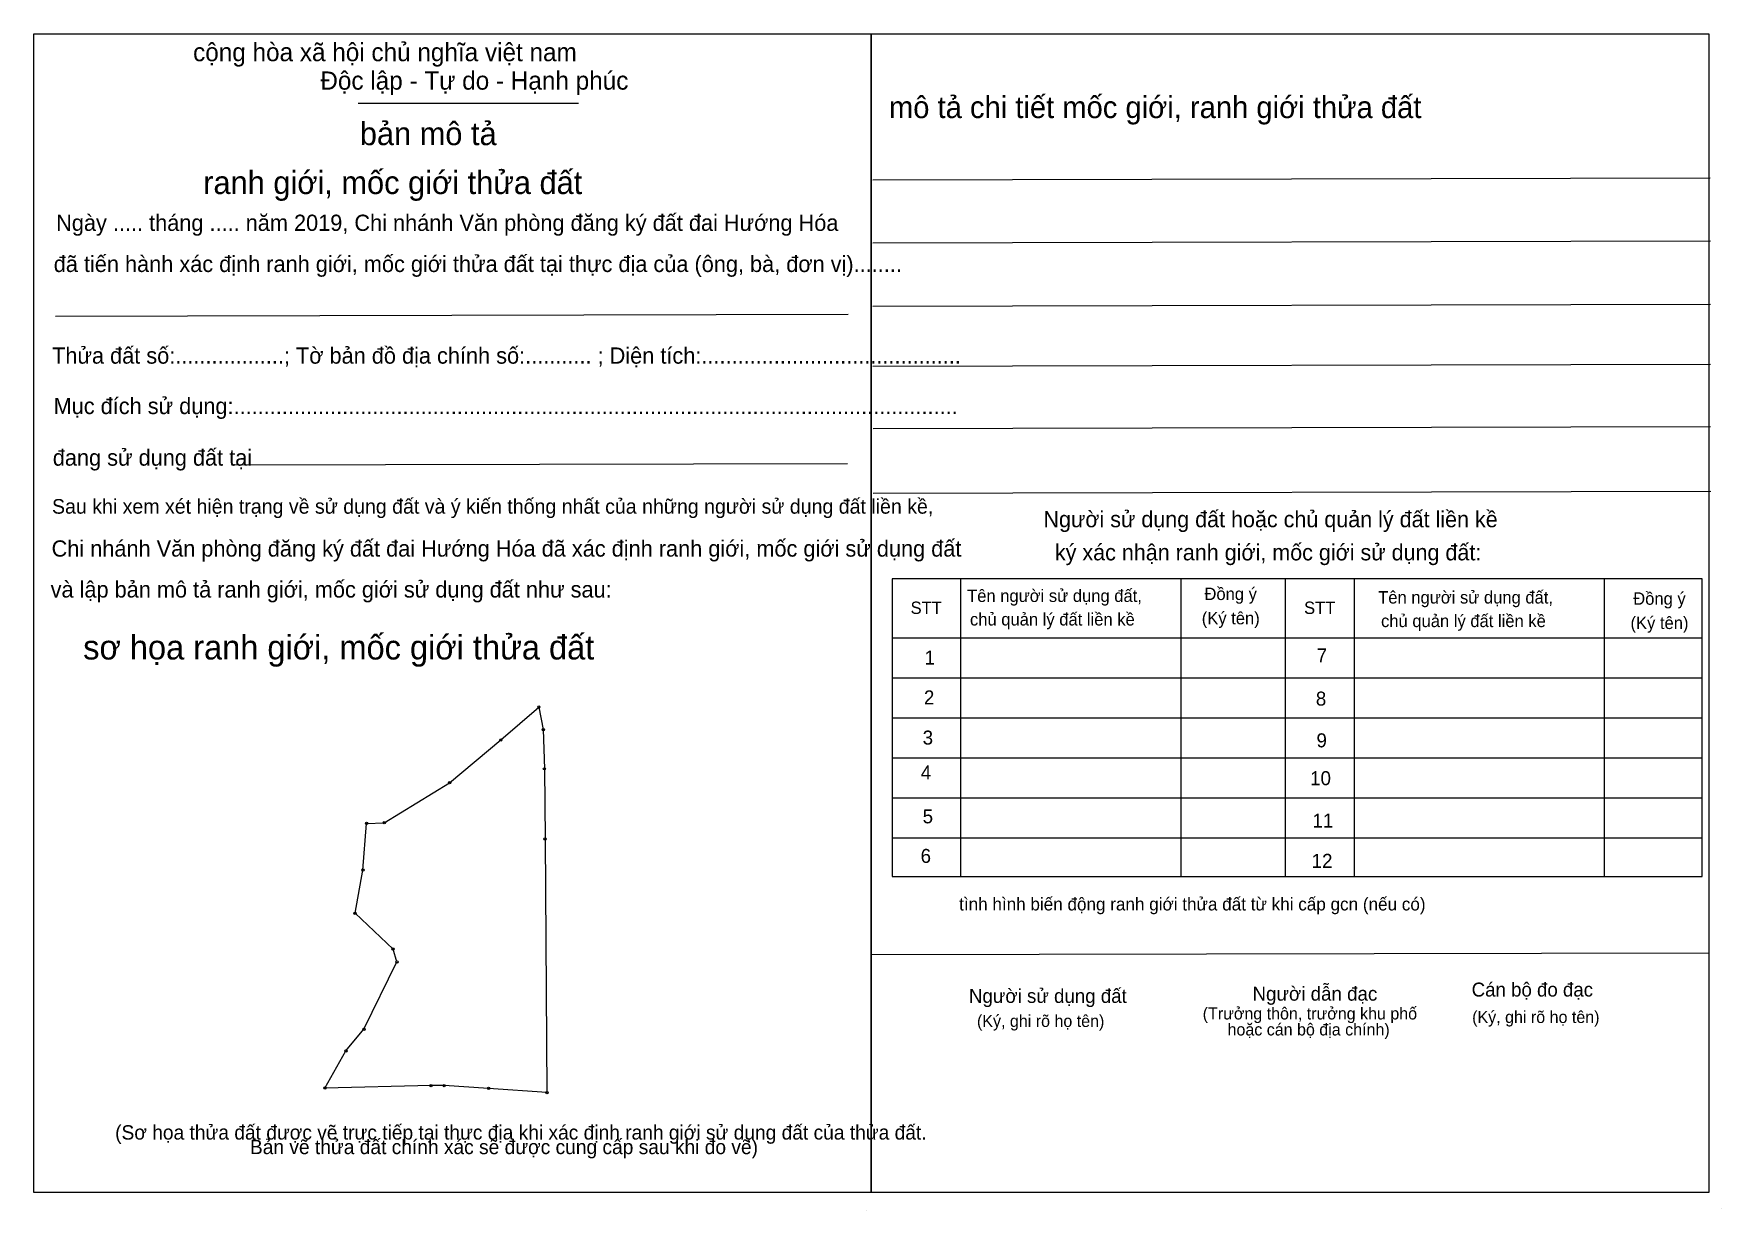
# Model space of a CAD drawing. Extents: x 129 to 548964, y 21 to 1840586.
# Drawn here: x 545417 to 546262, y 1839690 to 1840279 of the extents above; entities that cross this region are included whole.
import ezdxf

# ---------------------------------------------------------------- set-up
doc = ezdxf.new("R2010")
doc.units = 0
for name, color, linetype in [('CanhThua', 7, 'Continuous'), ('Level 1', 7, 'Continuous'), ('Level 16', 7, 'Continuous'), ('Level 2', 7, 'Continuous'), ('MocDinhThua', 7, 'Continuous')]:
    doc.layers.add(name, color=color, linetype=linetype)

msp = doc.modelspace()

# ---------------------------------------------------------------- texts
at = {"layer": 'Level 1'}
for s, p in [('(Sơ họa thửa đất được vẽ trực tiếp tại thực địa khi xác định ranh giới sử dụng đất của thửa đất.', (545457.44, 1839725.1)), (' Bản vẽ thửa đất chính xác sẽ được cung cấp sau khi đo vẽ)', (545522.33, 1839717.8))]:
    msp.add_text(s, height=7.1832, dxfattribs=at).set_placement(p)
at = {"layer": 'Level 16'}
for s, height, p in [('Ngày ..... tháng ..... năm 2019, Chi nhánh Văn phòng đăng ký đất đai Hướng Hóa', 8.141, (545427.87, 1840180.44)), (' đã tiến hành xác định ranh giới, mốc giới thửa đất tại thực địa của (ông, bà, đơn vị)........', 8.1407, (545423.64, 1840159.84)), ('Thửa đất số:..................; Tờ bản đồ địa chính số:........... ; Diện tích:...........................................', 8.14073, (545425.83, 1840113.91)), ('Mục đích sử dụng:........................................................................................................................', 8.14073, (545426.59, 1840088.65)), ('đang sử dụng đất tại', 8.141, (545426.19, 1840062.79)), ('Sau khi xem xét hiện trạng về sử dụng đất và ý kiến thống nhất của những người sử dụng đất liền kề,', 7.3266, (545425.79, 1840038.73)), ('Chi nhánh Văn phòng đăng ký đất đai Hướng Hóa đã xác định ranh giới, mốc giới sử dụng đất', 8.1407, (545425.59, 1840017.22)), (' và lập bản mô tả ranh giới, mốc giới sử dụng đất như sau:', 8.1407, (545422.08, 1839996.71))]:
    msp.add_text(s, height=height, dxfattribs=at).set_placement(p)
at = {"layer": 'Level 2'}
for s, height, p in [('cộng hòa xã hội chủ nghĩa việt nam', 9.1083, (545496.51, 1840265.48)), ('Độc lập - Tự do - Hạnh phúc', 9.1083, (545560.28, 1840251.23)), ('mô tả chi tiết mốc giới, ranh giới thửa đất', 10.9252, (545845.27, 1840236.98)), ('bản mô tả', 11.532, (545580.07, 1840223.42)), ('ranh giới, mốc giới thửa đất', 11.5319, (545501.58, 1840198.91)), ('Người sử dụng đất hoặc chủ quản lý đất liền kề ', 8.0612, (545922.71, 1840031.94)), ('ký xác nhận ranh giới, mốc giới sử dụng đất:', 8.0612, (545928.46, 1840015.34)), ('Tên người sử dụng đất,', 6.2063, (545884.44, 1839994.51)), ('Đồng ý', 6.206, (546003.4, 1839995.47)), ('Tên người sử dụng đất,', 6.2063, (546090.48, 1839993.71)), ('Đồng ý', 6.206, (546218.3, 1839993.11)), ('STT', 6.206, (545856.11, 1839988.48)), ('STT', 6.206, (546053.33, 1839988.48)), ('chủ quản lý đất liền kề', 6.2063, (545885.88, 1839982.7)), ('(Ký tên)', 6.206, (546002.05, 1839983.3)), ('chủ quản lý đất liền kề', 6.2063, (546091.92, 1839981.9)), ('(Ký tên)', 6.206, (546216.94, 1839980.94)), ('sơ họa ranh giới, mốc giới thửa đất', 12.2013, (545441.42, 1839965.67)), ('1', 7.01, (545863.13, 1839963.14)), ('7', 7.02, (546059.63, 1839964.18)), ('2', 7.01, (545862.81, 1839943.15)), ('8', 7.02, (546059.23, 1839942.55)), ('3', 7.01, (545862.17, 1839923.04)), ('9', 7.02, (546059.55, 1839921.64)), ('4', 7.01, (545861.22, 1839905.56)), ('10', 7.024, (546056.36, 1839902.69)), ('5', 7.01, (545862.17, 1839883.57)), ('11', 7.024, (546057.52, 1839881.41)), ('6', 7.01, (545861.14, 1839863.74)), ('12', 7.024, (546057.12, 1839861.26)), ('tình hình biến động ranh giới thửa đất từ khi cấp gcn (nếu có)', 6.406, (545880.45, 1839839.91)), ('Cán bộ đo đạc', 6.9917, (546137.33, 1839796.77)), ('Người sử dụng đất', 7.0075, (545885.36, 1839793.58)), ('Người dẫn đạc', 7.0235, (546027.47, 1839794.7)), ('(Ký, ghi rõ họ tên)', 6.0061, (545889.39, 1839781.53)), ('(Trưởng thôn, trưởng khu phố', 6.0059, (546002.52, 1839785.28)), ('(Ký, ghi rõ họ tên)', 6.0061, (546137.57, 1839783.52)), ('hoặc cán bộ địa chính)', 6.0059, (546014.98, 1839777.26))]:
    msp.add_text(s, height=height, dxfattribs=at).set_placement(p)

# ---------------------------------------------------------------- linework, layer by layer
at = {"layer": 'CanhThua'}
for p, q in [((545650.74, 1839925.35), (545669.79, 1839941.85)), ((545669.79, 1839941.85), (545671.97, 1839930.52)), ((545625.09, 1839903.94), (545650.74, 1839925.35)), ((545671.97, 1839930.52), (545672.55, 1839910.88)), ((545672.55, 1839910.88), (545672.93, 1839875.75)), ((545592.29, 1839883.89), (545625.09, 1839903.94)), ((545581.61, 1839860.15), (545583.46, 1839883.53)), ((545583.46, 1839883.53), (545592.29, 1839883.89)), ((545672.93, 1839875.75), (545673.86, 1839748.67)), ((545577.71, 1839838.48), (545581.61, 1839860.15)), ((545596.75, 1839820.59), (545577.71, 1839838.48)), ((545582.13, 1839780.39), (545598.65, 1839814.11)), ((545598.65, 1839814.11), (545596.75, 1839820.59)), ((545573.08, 1839769.5), (545582.13, 1839780.39)), ((545562.61, 1839750.88), (545573.08, 1839769.5)), ((545615.79, 1839752.14), (545562.61, 1839750.88)), ((545622.34, 1839752.15), (545615.79, 1839752.14)), ((545644.58, 1839750.72), (545622.34, 1839752.15)), ((545673.86, 1839748.67), (545644.58, 1839750.72))]:
    msp.add_line(p, q, dxfattribs=at)
at = {"layer": 'Level 1'}
for p, q in [((545837.15, 1840206.06), (546256.93, 1840206.97)), ((545837.19, 1840174.49), (546256.97, 1840175.41)), ((545837.23, 1840142.8), (546257.01, 1840143.72)), ((545427.59, 1840137.78), (545824.86, 1840138.65)), ((545837.27, 1840112.67), (546257.05, 1840113.59)), ((545837.31, 1840081.43), (546257.09, 1840082.35)), ((545515.82, 1840063.15), (545824.54, 1840063.83)), ((545837.35, 1840049.02), (546257.13, 1840049.94)), ((545836.55, 1839817.76), (546256.33, 1839818.68))]:
    msp.add_line(p, q, dxfattribs=at)
at = {"layer": 'Level 2'}
for p, q in [((545579.31, 1840244.4), (545689.67, 1840244.4)), ((546252.83, 1840006.08), (545846.81, 1840006.08)), ((545846.81, 1840006.08), (545846.81, 1839856.99)), ((545881.16, 1840006.08), (545881.16, 1839856.99)), ((545991.61, 1840006.08), (545991.61, 1839856.99)), ((546043.86, 1840006.08), (546043.86, 1839856.99)), ((546078.44, 1840006.08), (546078.44, 1839856.99)), ((546203.78, 1840005.69), (546203.78, 1839856.99)), ((546252.83, 1839856.99), (546252.83, 1840006.08)), ((545846.81, 1839976.45), (546252.83, 1839976.45)), ((545846.81, 1839956.43), (546252.83, 1839956.43)), ((545846.81, 1839936.41), (546252.83, 1839936.41)), ((545846.81, 1839916.39), (546252.83, 1839916.39)), ((545846.81, 1839896.37), (546252.83, 1839896.37)), ((545846.81, 1839876.35), (546252.83, 1839876.35)), ((545846.81, 1839856.99), (546252.83, 1839856.99)), ((545834.16, 1839689.68), (545834.16, 1839689.68)), ((546262.42, 1839690.39), (546262.42, 1839690.39))]:
    msp.add_line(p, q, dxfattribs=at)
for points in [[(545416.66, 1839698.64), (545416.64, 1839698.64), (545416.64, 1840279.24), (545836.41, 1840279.24), (545836.41, 1840279.22)], [(545836.41, 1840279.22), (545836.41, 1839698.64), (545416.66, 1839698.64)], [(545836.42, 1840279.23), (546256.19, 1840279.23), (546256.19, 1839698.63), (546256.18, 1839698.63)], [(545836.42, 1840279.23), (546256.18, 1840279.23), (546256.18, 1839698.63)], [(546256.18, 1839698.63), (545836.42, 1839698.63), (545836.42, 1840279.22)], [(546256.18, 1839698.63), (545836.42, 1839698.63), (545836.42, 1840279.22)]]:
    msp.add_lwpolyline(points, dxfattribs=at)
at = {"layer": 'MocDinhThua'}
for centre in [(545669.79, 1839941.85), (545671.97, 1839930.52), (545650.74, 1839925.35), (545672.55, 1839910.88), (545625.09, 1839903.94), (545583.46, 1839883.53), (545592.29, 1839883.89), (545672.93, 1839875.75), (545581.61, 1839860.15), (545577.71, 1839838.48), (545596.75, 1839820.59), (545598.65, 1839814.11), (545582.13, 1839780.39), (545573.08, 1839769.5), (545562.61, 1839750.88), (545615.79, 1839752.14), (545622.34, 1839752.15), (545644.58, 1839750.72), (545673.86, 1839748.67)]:
    msp.add_circle(centre, 0.58, dxfattribs=at)

msp.set_redraw_order([(e.dxf.handle, doc.entitydb.next_handle()) for e in msp.query("TEXT MTEXT ATTDEF DIMENSION ARC_DIMENSION")])  # texts and dimensions are drawn at this point

doc.saveas('drawing.dxf')
